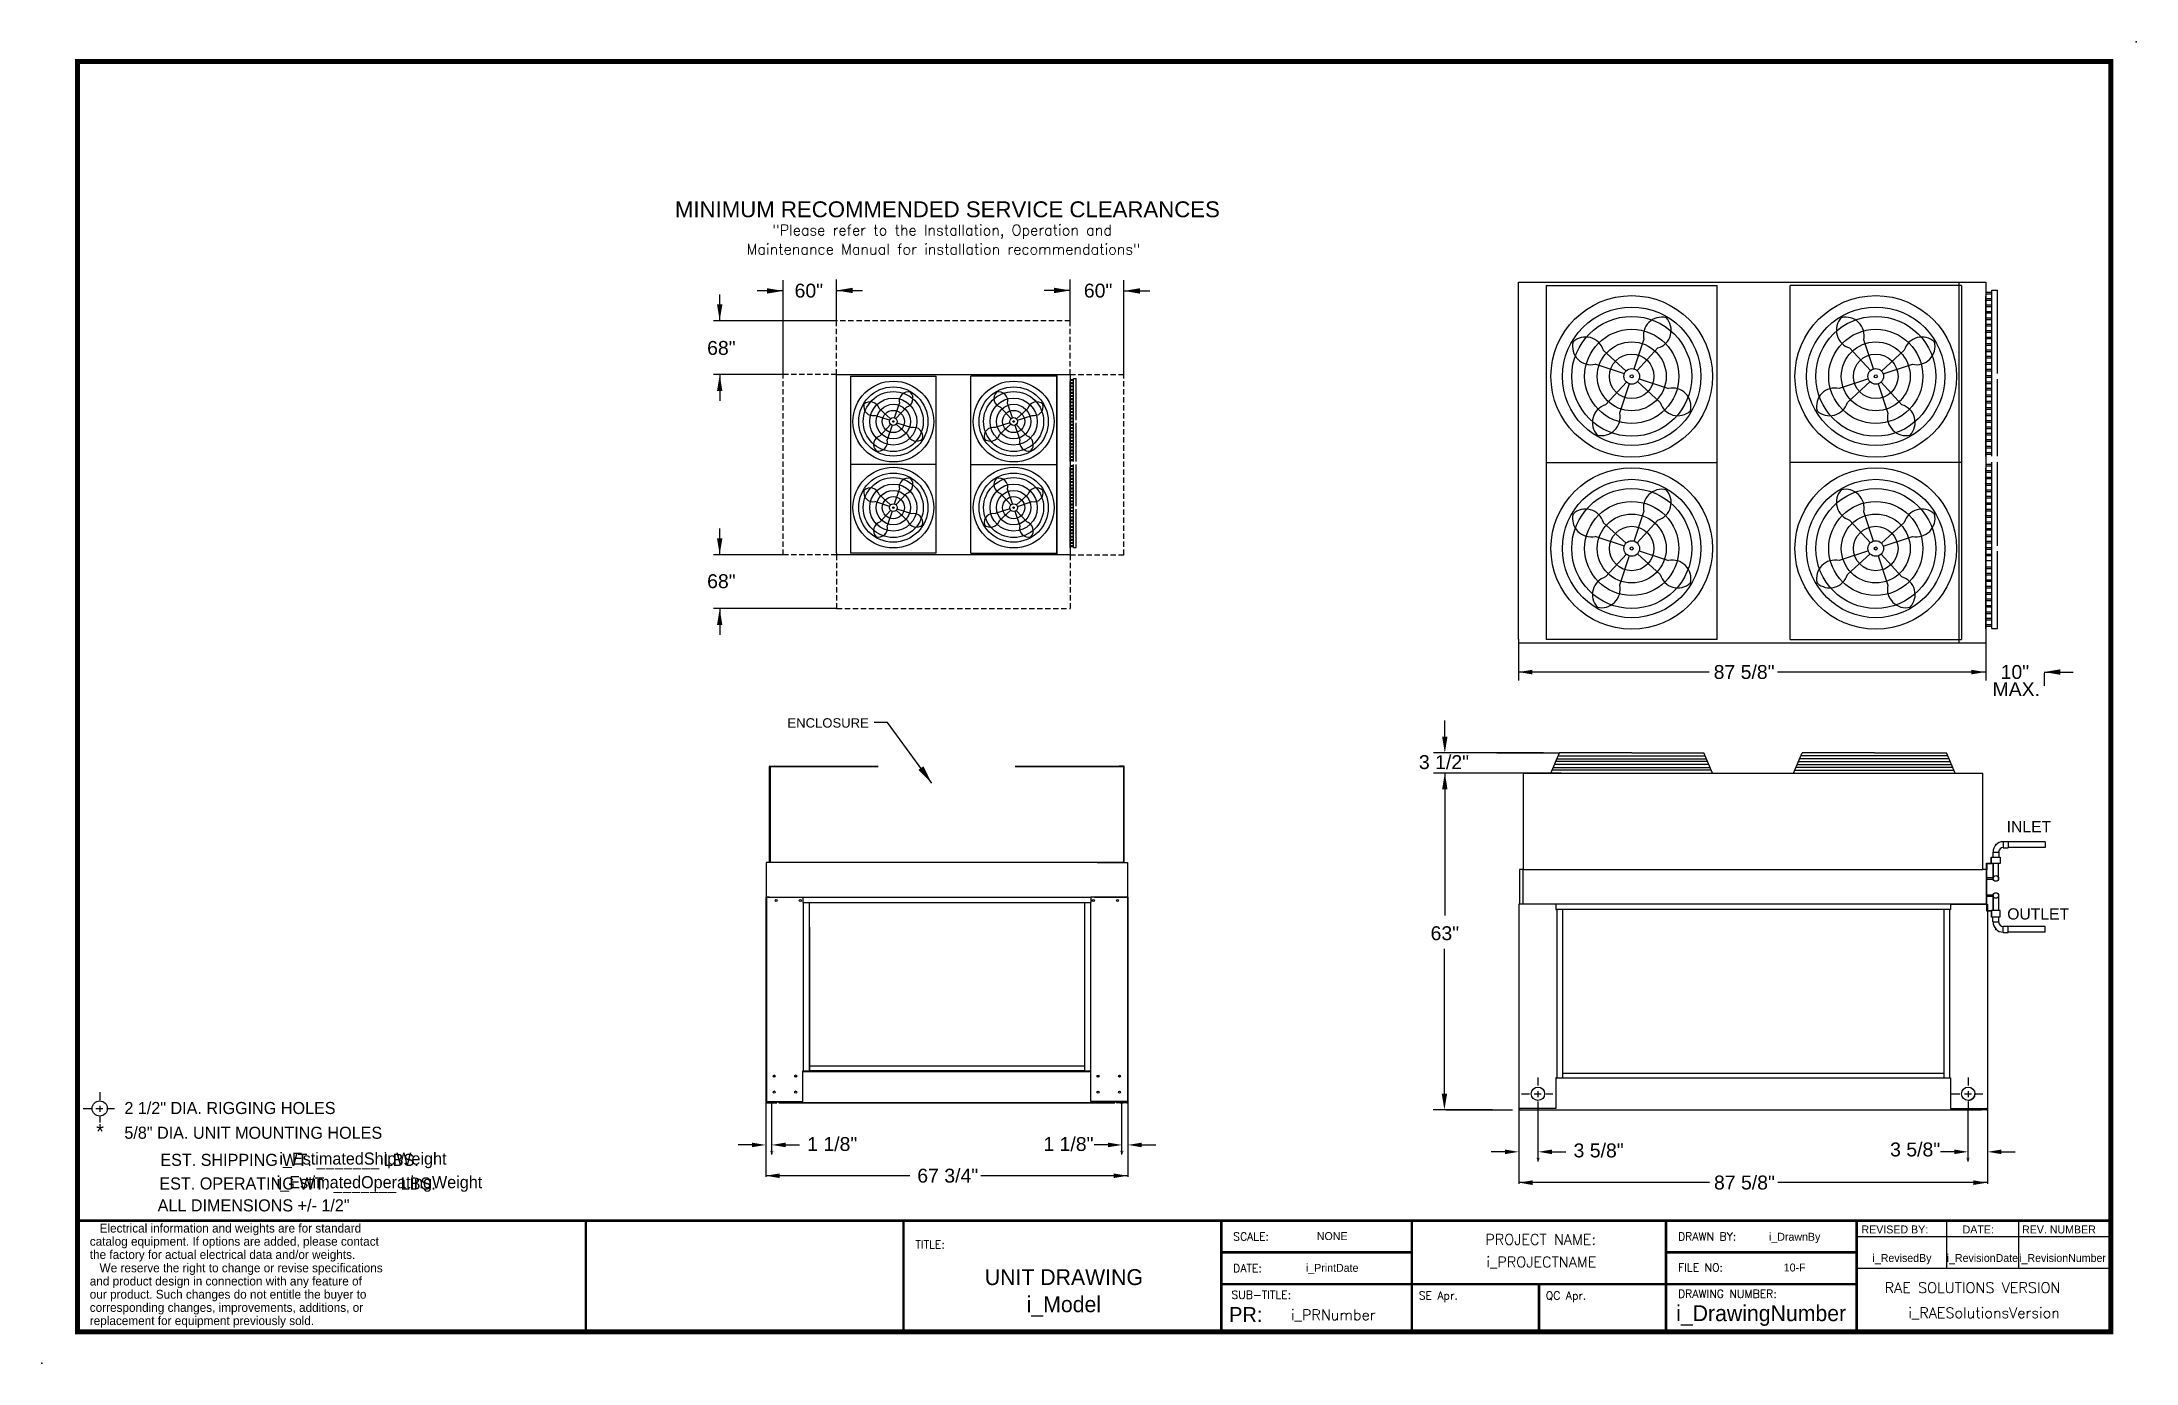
# Model space of a CAD drawing. Extents: x -125 to 267, y -24 to 223.
import ezdxf
from ezdxf.enums import TextEntityAlignment as Align

# ---------------------------------------------------------------- set-up
doc = ezdxf.new("R2010")
doc.units = 0
doc.header["$MEASUREMENT"] = 0
doc.linetypes.add('DASHED', pattern=[0.75, 0.5, -0.25])
doc.layers.get('0').update_dxf_attribs({"color": 1, "linetype": 'CONTINUOUS'})
doc.styles.add('dimentions', font='ARIAL.TTF')
doc.styles.add('SIMPLEX', font='SIMPLEX')
doc.dimstyles.get("Standard").update_dxf_attribs({"dimtxt": 0.18, "dimasz": 0.18, "dimexe": 0.18, "dimexo": 0.0625, "dimgap": 0.09, "dimtad": 0, "dimtih": 1, "dimtoh": 1, "dimdec": 4, "dimzin": 0, "dimdsep": 46, "dimtxsty": 'STANDARD', "dimcen": 0.09, "dimadec": 0, "dimazin": 0, "dimtfac": 1, "dimtdec": 4, "dimtofl": 0, "dimtmove": 0, "dimatfit": 3, "dimfxl": 1, "dimtolj": 1, "dimtzin": 0, "dimarcsym": 0})

msp = doc.modelspace()

# ---------------------------------------------------------------- texts
at = {"lineweight": 30}
for s, height, style, p in [('MINIMUM RECOMMENDED SERVICE CLEARANCES', 2.97, 'dimentions', (-6.47, 190.46)), ('SCALE:', 1.485, 'SIMPLEX', (97.9, -0.92)), ('DRAWN BY:', 1.485, 'SIMPLEX', (181.06, -0.92)), ('TITLE:', 1.485, 'SIMPLEX', (38.5, -2.41)), ('DATE:', 1.485, 'SIMPLEX', (97.9, -6.86)), ('FILE NO:', 1.485, 'SIMPLEX', (181.06, -6.72)), ('SUB-TITLE:', 1.485, 'SIMPLEX', (97.58, -11.82)), ('SE Apr.', 1.485, 'SIMPLEX', (132.58, -11.96)), ('QC Apr.', 1.485, 'SIMPLEX', (156.34, -11.96)), ('DRAWING NUMBER:', 1.485, 'SIMPLEX', (181.06, -11.64)), ('RAE SOLUTIONS VERSION', 1.9721, 'SIMPLEX', (219.68, -10.74))]:
    msp.add_text(s, height=height, dxfattribs=dict(at, style=style)).set_placement(p)
at = {"lineweight": 30, "style": 'SIMPLEX'}
for s, height, p in [('"Please refer to the Installation, Operation and', 1.9721, (43.5, 187.07)), ('Maintenance Manual for installation recommendations"', 1.9721, (43.73, 183.49)), ('PROJECT NAME:', 1.9721, (155.37, -1.71)), ('i_PROJECTNAME', 1.9721, (155.52, -5.94)), ('i_PRNumber', 1.972, (116.62, -15.81)), ('i_RAESolutionsVersion', 1.9721, (238.28, -15.43))]:
    msp.add_text(s, height=height, dxfattribs=at).set_placement(p, align=Align.CENTER)
at = {"color": 1, "style": 'dimentions'}
msp.add_text('MAX.', height=2.6, dxfattribs=at).set_placement((244.3, 100.89), align=Align.CENTER)
for s, p in [('3 1/2"', (137.31, 88.6)), ('63"', (137.47, 56.55))]:
    msp.add_text(s, height=2.6, dxfattribs=at).set_placement(p, align=Align.MIDDLE)
at = {"color": 1, "lineweight": 30, "style": 'dimentions'}
for s, p in [('INLET', (250.82, 75.42)), ('OUTLET', (254.18, 59.11))]:
    msp.add_text(s, height=2.1, dxfattribs=at).set_placement(p, align=Align.RIGHT)
at = {"lineweight": 30}
for s, height, p in [('2 1/2" DIA. RIGGING HOLES', 2.2572, (-109.39, 22.73)), ('5/8" DIA. UNIT MOUNTING HOLES', 2.2572, (-109.39, 18.1)), ('   Electrical information and weights are for standard', 1.6448, (-115.86, 0.56)), ('REVISED BY:', 1.485, (215.36, 0.4)), ('DATE:', 1.485, (234.27, 0.4)), ('REV. NUMBER', 1.485, (245.38, 0.4)), ('the factory for actual electrical data and/or weights.', 1.6448, (-115.86, -4.37)), ('catalog equipment. If options are added, please contact', 1.6448, (-115.86, -1.9)), ('and product design in connection with any feature of', 1.6448, (-115.86, -9.34)), ('   We reserve the right to change or revise specifications', 1.6448, (-115.86, -6.87)), ('our product. Such changes do not entitle the buyer to', 1.6448, (-115.86, -11.8)), ('corresponding changes, improvements, additions, or ', 1.6448, (-115.86, -14.27)), ('replacement for equipment previously sold.', 1.6448, (-115.86, -16.74))]:
    msp.add_text(s, height=height, dxfattribs=at).set_placement(p)
for s, height, p in [('*', 2.78, (-113.94, 18.06)), ('EST. SHIPPING WT. _______ LBS.', 2.2572, (-78.51, 13.03)), ('i_EstimatedShipWeight', 2.2598, (-64.79, 13.27)), ('EST. OPERATING WT. _______ LBS.', 2.2572, (-77.01, 8.61)), ('i_EstimatedOperatingWeight', 2.2572, (-61.7, 8.86)), ('ALL DIMENSIONS +/- 1/2"', 2.2572, (-85.23, 4.52)), ('NONE', 1.485, (116.41, -0.84)), ('i_DrawnBy', 1.485, (202.87, -0.97)), ('i_RevisedBy', 1.485, (222.93, -4.93)), ('i_RevisionDate', 1.485, (237.96, -4.93)), ('i_RevisionNumber', 1.485, (252.95, -4.93)), ('UNIT DRAWING', 2.97, (66.25, -9.26)), ('i_PrintDate', 1.485, (116.41, -6.78)), ('10-F', 1.485, (202.87, -6.72)), ('i_Model', 2.97, (66.25, -14.33)), ('i_DrawingNumber', 2.97, (196.6, -16.01))]:
    msp.add_text(s, height=height, dxfattribs=at).set_placement(p, align=Align.CENTER)
at = {"color": 1, "lineweight": 30}
for p in [(11.64, 14.7), (77.09, 14.7), (154.92, 13.41), (235.28, 13.41)]:
    msp.add_text('*', height=1.35, dxfattribs=at).set_placement(p, align=Align.CENTER)
at = {"color": 1, "style": 'dimentions'}
for s, p in [('1 1/8"', (18.26, 15.82)), ('1 1/8"', (62.42, 15.82)), ('3 5/8"', (161.54, 14.62)), ('3 5/8"', (220.71, 14.8))]:
    msp.add_text(s, height=2.6, dxfattribs=at).set_placement(p)
at = {"lineweight": 30}
msp.add_text('PR:', height=2.784, dxfattribs=at).set_placement((103.35, -16.16), align=Align.RIGHT)
at = {"color": 1, "char_height": 2.6, "attachment_point": 5, "style": 'dimentions'}
for s, insert in [('\\A1;60"', (18.57, 176.72)), ('\\A1;60"', (72.65, 176.72)), ('68"', (2.22, 166)), ('68"', (2.22, 122.37)), ('87 5/8"', (193.42, 105.39)), ('\\A1;10"', (244.04, 105.39)), ('87 5/8"', (193.48, 9.9))]:
    msp.add_mtext(s, dxfattribs=dict(at, insert=insert))
at = {"color": 1, "lineweight": 30, "style": 'dimentions'}
for s, insert, char_height, attachment_point in [('ENCLOSURE', (29.78, 95.87), 1.75, 6), ('67 3/4"', (44.54, 11.19), 2.6, 5)]:
    msp.add_mtext(s, dxfattribs=dict(at, insert=insert, char_height=char_height, attachment_point=attachment_point))

# ---------------------------------------------------------------- linework, layer by layer
at = {"color": 1, "lineweight": 30}
for p, q in [((13.77, 176.68), (8.9, 176.68)), ((13.77, 161.07), (13.77, 178.72)), ((23.77, 171.07), (23.77, 178.82)), ((23.77, 171.07), (23.77, 178.82)), ((23.77, 176.77), (28.63, 176.77)), ((67.45, 176.77), (62.58, 176.77)), ((67.45, 171.07), (67.45, 178.82)), ((67.45, 171.07), (67.45, 178.82)), ((77.45, 161.07), (77.45, 178.72)), ((77.45, 176.68), (82.31, 176.68)), ((1.91, 171.15), (1.91, 176.02)), ((1.91, 160.99), (1.91, 156.13)), ((1.91, 127.38), (1.91, 132.24)), ((1.91, 117.22), (1.91, 112.36)), ((151.23, 111.55), (151.23, 103.81)), ((238.59, 111.55), (238.59, 103.81)), ((172.92, 105.39), (151.23, 105.39)), ((186.86, 105.39), (151.23, 105.39)), ((238.59, 105.39), (199.68, 105.39)), ((249.49, 105.39), (254.96, 105.39)), ((137.66, 23.51), (150.1, 23.51)), ((151.29, 24.51), (151.29, 9.68)), ((154.92, 13.86), (154.92, 23.76)), ((235.29, 13.86), (235.29, 23.76)), ((238.92, 24.51), (238.92, 9.68)), ((37.42, 11.19), (10.51, 11.19)), ((78.15, 11.19), (50.74, 11.19)), ((186.92, 9.9), (151.29, 9.9)), ((238.92, 9.9), (199.74, 9.9))]:
    msp.add_line(p, q, dxfattribs=at)
at = {"color": 1, "linetype": 'Continuous'}
for p, q in [((151.23, 111.54), (151.23, 178.34)), ((151.23, 178.34), (238.59, 178.34)), ((238.59, 178.34), (238.59, 110.8)), ((23.77, 127.67), (23.77, 161.07)), ((23.77, 161.07), (67.45, 161.07)), ((67.45, 161.07), (67.45, 127.3)), ((238.53, 145.48), (238.52, 145.48)), ((238.53, 145.48), (238.53, 145.48)), ((238.59, 145.48), (238.59, 145.47)), ((67.42, 144.64), (67.41, 144.64)), ((67.42, 144.64), (67.42, 144.64)), ((67.45, 144.64), (67.45, 144.64)), ((67.41, 127.3), (24.11, 127.3)), ((238.52, 110.8), (151.92, 110.8)), ((11.22, 69.79), (11.22, 87.74)), ((11.27, 87.74), (11.22, 87.74)), ((11.23, 69.79), (11.23, 87.74)), ((11.27, 87.74), (11.23, 87.74)), ((11.27, 87.79), (12.11, 87.79)), ((11.27, 87.79), (11.27, 87.74)), ((11.27, 87.79), (12.11, 87.79)), ((11.27, 87.79), (11.27, 87.74)), ((11.27, 69.79), (11.27, 87.74)), ((11.27, 87.74), (11.32, 87.74)), ((11.27, 87.74), (12.11, 87.74)), ((11.27, 69.79), (11.27, 87.74)), ((11.27, 87.74), (11.32, 87.74)), ((11.27, 87.74), (12.11, 87.74)), ((11.27, 87.69), (11.32, 87.69)), ((11.27, 87.69), (11.32, 87.69)), ((11.32, 87.69), (11.32, 87.74)), ((11.32, 87.69), (11.32, 87.74)), ((11.32, 87.69), (11.32, 69.79)), ((11.32, 87.69), (11.32, 87.69)), ((11.32, 87.69), (11.32, 69.79)), ((11.32, 87.69), (11.32, 87.69)), ((31.54, 87.69), (11.32, 87.69)), ((31.54, 87.69), (11.32, 87.69)), ((12.11, 87.74), (12.11, 87.79)), ((12.11, 87.74), (12.11, 87.79)), ((12.11, 87.74), (12.11, 87.74)), ((12.16, 87.74), (12.11, 87.74)), ((12.12, 87.74), (12.12, 87.74)), ((12.16, 87.74), (12.12, 87.74)), ((12.16, 87.74), (12.16, 87.74)), ((12.16, 87.74), (12.16, 87.74)), ((31.54, 87.74), (12.16, 87.74)), ((31.54, 87.74), (12.16, 87.74)), ((76.61, 87.74), (57.16, 87.74)), ((76.6, 87.74), (57.16, 87.74)), ((77.45, 87.69), (57.16, 87.69)), ((77.44, 87.69), (57.16, 87.69)), ((76.6, 87.74), (76.6, 87.74)), ((76.6, 87.74), (76.65, 87.74)), ((76.61, 87.74), (76.61, 87.74)), ((76.61, 87.74), (76.66, 87.74)), ((77.49, 87.79), (76.65, 87.79)), ((76.65, 87.79), (76.65, 87.74)), ((77.49, 87.74), (76.65, 87.74)), ((76.65, 87.74), (76.65, 87.74)), ((77.5, 87.79), (76.66, 87.79)), ((76.66, 87.79), (76.66, 87.74)), ((77.5, 87.74), (76.66, 87.74)), ((76.66, 87.74), (76.66, 87.74)), ((77.49, 87.74), (77.44, 87.74)), ((77.44, 87.69), (77.44, 87.74)), ((77.45, 87.69), (77.44, 87.69)), ((77.5, 87.74), (77.45, 87.74)), ((77.45, 87.69), (77.45, 87.74)), ((77.45, 69.79), (77.45, 87.69)), ((77.45, 87.69), (77.5, 87.69)), ((77.45, 87.69), (77.45, 87.69)), ((77.45, 69.79), (77.45, 87.69)), ((77.45, 87.69), (77.49, 87.69)), ((77.49, 87.74), (77.49, 87.79)), ((77.49, 69.79), (77.49, 87.74)), ((77.54, 87.74), (77.49, 87.74)), ((77.5, 87.74), (77.5, 87.79)), ((77.5, 69.79), (77.5, 87.74)), ((77.55, 87.74), (77.5, 87.74)), ((77.54, 69.79), (77.54, 87.74)), ((77.55, 69.79), (77.55, 87.74)), ((152.1, 86.49), (152.1, 68.49)), ((152.13, 86.49), (238.05, 86.49)), ((238.05, 86.44), (238.05, 86.49)), ((238.05, 68.49), (238.05, 86.44)), ((10.62, 69.79), (10.61, 63.3)), ((11.32, 69.79), (10.62, 69.79)), ((77.45, 69.79), (11.32, 69.79)), ((77.45, 69.79), (72.47, 69.79)), ((72.47, 69.79), (77.45, 69.79)), ((72.47, 69.79), (77.45, 69.79)), ((77.45, 69.79), (77.44, 69.79)), ((77.45, 69.79), (77.44, 69.79)), ((77.45, 69.79), (77.44, 69.79)), ((77.44, 69.79), (77.44, 69.79)), ((77.45, 69.79), (77.45, 69.79)), ((77.45, 69.79), (77.45, 69.79)), ((77.45, 69.79), (77.45, 69.79)), ((77.5, 69.79), (77.45, 69.79)), ((77.45, 69.79), (77.45, 69.79)), ((77.45, 69.79), (77.45, 69.79)), ((77.45, 69.79), (77.45, 69.79)), ((77.45, 69.79), (77.45, 69.79)), ((77.5, 69.79), (77.45, 69.79)), ((77.45, 69.79), (77.45, 69.79)), ((77.45, 69.79), (77.45, 69.79)), ((77.45, 69.79), (77.45, 69.79)), ((77.45, 69.79), (77.45, 69.79)), ((77.49, 69.79), (77.45, 69.79)), ((77.54, 69.79), (77.49, 69.79)), ((77.55, 69.79), (77.5, 69.79)), ((77.55, 69.79), (77.5, 69.79)), ((77.54, 69.79), (78.12, 69.79)), ((77.55, 69.79), (78.12, 69.79)), ((77.55, 69.79), (78.12, 69.79)), ((78.12, 69.79), (78.12, 63.3)), ((152.1, 68.49), (151.4, 68.49)), ((151.4, 68.44), (151.4, 68.49)), ((151.4, 68.38), (151.4, 62.01)), ((152.08, 68.49), (152.08, 62.01)), ((152.1, 68.49), (152.13, 68.49)), ((152.13, 68.49), (238.05, 68.49)), ((238.05, 68.49), (238.05, 68.44)), ((238.75, 68.49), (238.05, 68.49)), ((238.05, 68.44), (238.05, 68.49)), ((238.05, 68.49), (238.05, 68.49)), ((238.75, 68.44), (238.75, 68.49)), ((238.75, 68.44), (238.75, 68.38)), ((238.75, 62.01), (238.75, 68.38)), ((10.51, 63.3), (10.5, 62.3)), ((10.52, 63.3), (10.51, 62.3)), ((10.52, 63.3), (10.51, 62.3)), ((10.51, 63.3), (10.51, 25.05)), ((10.51, 63.3), (10.62, 63.3)), ((10.51, 63.3), (10.51, 63.3)), ((10.52, 63.3), (10.52, 25.05)), ((10.52, 63.3), (10.63, 63.3)), ((10.52, 63.3), (10.52, 63.3)), ((10.52, 63.3), (10.52, 63.3)), ((10.52, 63.3), (10.63, 63.3)), ((10.62, 63.3), (10.62, 25.05)), ((10.62, 63.3), (17.45, 63.3)), ((11.18, 63.3), (10.62, 63.3)), ((11.18, 63.3), (10.62, 63.3)), ((10.62, 63.3), (10.62, 63.3)), ((10.63, 63.3), (10.63, 25.05)), ((11.19, 63.3), (10.63, 63.3)), ((11.19, 63.3), (10.63, 63.3)), ((10.63, 63.3), (10.63, 63.3)), ((10.63, 63.3), (10.63, 63.3)), ((11.19, 63.3), (10.63, 63.3)), ((11.19, 63.3), (10.63, 63.3)), ((10.68, 63.3), (10.68, 63.3)), ((10.68, 63.3), (10.68, 63.3)), ((10.68, 63.3), (10.68, 63.3)), ((10.68, 63.3), (10.68, 63.3)), ((10.68, 63.3), (10.68, 63.3)), ((10.68, 63.3), (10.68, 63.3)), ((17.45, 63.3), (17.45, 62.3)), ((17.45, 63.3), (71.29, 63.3)), ((78.12, 63.3), (71.29, 63.3)), ((71.29, 63.3), (71.29, 62.3)), ((71.99, 63.3), (77.44, 63.3)), ((78.12, 63.3), (71.99, 63.3)), ((78.12, 63.3), (71.99, 63.3)), ((71.99, 63.3), (77.44, 63.3)), ((77.43, 63.3), (77.43, 63.3)), ((77.43, 63.3), (77.43, 63.3)), ((77.43, 63.3), (77.43, 63.3)), ((77.43, 63.3), (77.43, 63.3)), ((77.49, 63.3), (77.43, 63.3)), ((77.44, 63.3), (77.44, 63.3)), ((77.44, 63.3), (77.44, 63.3)), ((77.44, 63.3), (77.44, 63.3)), ((77.44, 63.3), (77.44, 63.3)), ((77.5, 63.3), (77.44, 63.3)), ((77.5, 63.3), (77.44, 63.3)), ((77.44, 63.3), (77.44, 63.3)), ((77.44, 63.3), (77.44, 63.3)), ((77.44, 63.3), (77.44, 63.3)), ((77.44, 63.3), (77.44, 63.3)), ((77.49, 63.3), (77.56, 63.3)), ((77.5, 63.3), (77.56, 63.3)), ((77.5, 63.3), (77.56, 63.3)), ((77.56, 63.3), (78.12, 63.3)), ((77.56, 63.3), (78.12, 63.3)), ((77.56, 63.3), (77.56, 63.3)), ((77.56, 63.3), (77.56, 63.3)), ((77.56, 63.3), (78.12, 63.3)), ((77.56, 63.3), (78.12, 63.3)), ((77.56, 63.3), (78.12, 63.3)), ((77.56, 63.3), (78.12, 63.3)), ((77.56, 63.3), (77.56, 63.3)), ((78.06, 63.3), (78.06, 63.3)), ((78.06, 63.3), (78.06, 63.3)), ((78.06, 63.3), (78.06, 63.3)), ((78.06, 63.3), (78.06, 63.3)), ((78.06, 63.3), (78.06, 63.3)), ((78.06, 63.3), (78.06, 63.3)), ((78.12, 63.3), (78.12, 25.05)), ((78.23, 63.3), (78.12, 63.3)), ((78.12, 63.3), (78.12, 63.3)), ((78.12, 63.3), (78.12, 63.3)), ((78.12, 63.3), (78.12, 63.3)), ((78.12, 63.3), (78.12, 63.3)), ((78.23, 63.3), (78.12, 63.3)), ((78.12, 63.3), (78.12, 25.05)), ((78.22, 63.3), (78.12, 63.3)), ((78.12, 63.3), (78.12, 63.3)), ((78.12, 63.3), (78.12, 63.3)), ((78.22, 63.3), (78.22, 25.05)), ((78.23, 63.3), (78.23, 25.05)), ((10.5, 62.3), (10.5, 30.8)), ((10.51, 62.3), (10.5, 62.3)), ((10.51, 62.3), (10.51, 30.8)), ((10.52, 62.3), (10.51, 62.3)), ((10.52, 62.3), (10.51, 62.3)), ((17.45, 62.3), (17.53, 62.3)), ((17.53, 62.3), (17.53, 30.8)), ((17.53, 62.3), (71.2, 62.3)), ((18.66, 62.3), (18.66, 30.8)), ((70.08, 62.3), (70.08, 30.8)), ((71.2, 62.3), (71.2, 30.8)), ((71.29, 62.3), (71.2, 62.3)), ((151.4, 62.01), (151.29, 62.01)), ((151.29, 62.01), (151.29, 23.76)), ((158.23, 62.01), (151.4, 62.01)), ((152.02, 62.01), (152.02, 62.01)), ((152.02, 62.01), (152.08, 62.01)), ((238.69, 62.01), (152.08, 62.01)), ((152.08, 62.01), (152.08, 62.01)), ((152.08, 62.01), (152.08, 62.01)), ((152.08, 62.01), (152.08, 62.01)), ((158.23, 62.01), (158.23, 61.01)), ((231.98, 62.01), (158.23, 62.01)), ((158.23, 61.01), (158.31, 61.01)), ((158.42, 61.01), (158.31, 61.01)), ((158.42, 61.01), (158.42, 29.51)), ((158.42, 61.01), (158.42, 29.51)), ((231.79, 61.01), (158.42, 61.01)), ((159.44, 61.01), (159.44, 29.51)), ((230.77, 61.01), (230.77, 29.51)), ((231.79, 61.01), (231.79, 29.51)), ((231.79, 61.01), (231.9, 61.01)), ((231.79, 61.01), (231.79, 29.51)), ((231.98, 61.01), (231.9, 61.01)), ((231.98, 62.01), (238.81, 62.01)), ((231.98, 62.01), (231.98, 61.01)), ((238.92, 62.01), (238.92, 23.76)), ((17.54, 57.48), (17.54, 30.8)), ((18.67, 57.69), (18.67, 30.8)), ((70.08, 58.08), (70.08, 30.8)), ((70.08, 31.7), (18.66, 31.7)), ((70.08, 31.7), (18.67, 31.7)), ((10.5, 30.8), (10.51, 25.05)), ((10.51, 30.8), (10.5, 30.8)), ((10.5, 30.8), (10.5, 30.8)), ((10.5, 30.8), (10.51, 30.8)), ((10.51, 30.8), (10.52, 25.05)), ((10.52, 30.8), (10.51, 30.8)), ((10.51, 30.8), (10.51, 30.8)), ((10.51, 30.8), (10.52, 30.8)), ((10.51, 30.8), (10.51, 30.8)), ((10.52, 30.8), (10.52, 30.8)), ((12.24, 29.67), (11.98, 29.67)), ((12.24, 29.67), (11.98, 29.67)), ((12.24, 29.67), (11.98, 29.67)), ((12.24, 29.67), (11.98, 29.67)), ((12.11, 29.99), (12.1, 29.99)), ((12.11, 29.99), (12.1, 29.99)), ((12.12, 29.99), (12.11, 29.99)), ((12.12, 29.99), (12.11, 29.99)), ((16.24, 29.67), (15.98, 29.67)), ((16.24, 29.67), (15.98, 29.67)), ((16.24, 29.67), (15.98, 29.67)), ((16.24, 29.67), (15.98, 29.67)), ((16.11, 29.99), (16.1, 29.99)), ((16.11, 29.99), (16.1, 29.99)), ((16.12, 29.99), (16.11, 29.99)), ((16.12, 29.99), (16.11, 29.99)), ((17.45, 25.05), (17.45, 30.8)), ((17.45, 30.8), (17.53, 30.8)), ((17.45, 30.8), (17.53, 30.8)), ((17.45, 30.7), (71.29, 30.7)), ((17.46, 25.05), (17.46, 30.8)), ((17.46, 30.8), (17.54, 30.8)), ((17.46, 30.8), (17.54, 30.8)), ((17.46, 30.7), (71.29, 30.7)), ((17.64, 30.8), (17.53, 30.8)), ((17.53, 30.8), (17.53, 30.8)), ((17.54, 30.8), (17.53, 30.8)), ((17.65, 30.8), (17.54, 30.8)), ((17.54, 30.8), (17.54, 30.8)), ((17.54, 30.8), (17.54, 30.8)), ((17.54, 30.8), (17.65, 30.8)), ((17.54, 30.8), (17.64, 30.8)), ((17.64, 30.8), (71.1, 30.8)), ((17.64, 30.8), (17.64, 30.8)), ((17.64, 30.8), (17.64, 30.8)), ((17.65, 30.8), (71.1, 30.8)), ((17.65, 30.8), (17.65, 30.8)), ((17.65, 30.8), (17.65, 30.8)), ((70.08, 30.8), (18.66, 30.8)), ((18.66, 30.8), (70.08, 30.8)), ((18.66, 30.8), (18.66, 30.8)), ((70.08, 30.8), (18.67, 30.8)), ((18.67, 30.8), (70.08, 30.8)), ((18.67, 30.8), (18.67, 30.8)), ((70.08, 30.8), (70.08, 30.8)), ((70.08, 30.8), (70.08, 30.8)), ((71.1, 30.8), (71.1, 30.8)), ((71.1, 30.8), (71.1, 30.8)), ((71.1, 30.8), (71.21, 30.8)), ((71.21, 30.8), (71.1, 30.8)), ((71.1, 30.8), (71.1, 30.8)), ((71.1, 30.8), (71.1, 30.8)), ((71.1, 30.8), (71.2, 30.8)), ((71.2, 30.8), (71.1, 30.8)), ((71.29, 30.8), (71.2, 30.8)), ((71.2, 30.8), (71.2, 30.8)), ((71.2, 30.8), (71.2, 30.8)), ((71.29, 30.8), (71.2, 30.8)), ((71.29, 30.8), (71.21, 30.8)), ((71.21, 30.8), (71.21, 30.8)), ((71.21, 30.8), (71.21, 30.8)), ((71.29, 30.8), (71.21, 30.8)), ((71.29, 25.05), (71.29, 30.8)), ((71.29, 25.05), (71.29, 30.8)), ((72.76, 29.67), (72.5, 29.67)), ((72.76, 29.67), (72.5, 29.67)), ((72.77, 29.67), (72.51, 29.67)), ((72.77, 29.67), (72.51, 29.67)), ((72.64, 29.99), (72.63, 29.99)), ((72.64, 29.99), (72.63, 29.99)), ((72.64, 29.99), (72.63, 29.99)), ((72.64, 29.99), (72.63, 29.99)), ((76.76, 29.67), (76.5, 29.67)), ((76.76, 29.67), (76.5, 29.67)), ((76.77, 29.67), (76.51, 29.67)), ((76.77, 29.67), (76.51, 29.67)), ((76.64, 29.99), (76.63, 29.99)), ((76.64, 29.99), (76.63, 29.99)), ((76.64, 29.99), (76.63, 29.99)), ((76.64, 29.99), (76.63, 29.99)), ((78.22, 30.8), (78.22, 30.8)), ((78.22, 30.8), (78.22, 30.8)), ((78.23, 30.8), (78.23, 30.8)), ((78.23, 30.8), (78.23, 30.8)), ((158.31, 29.51), (158.23, 29.51)), ((158.23, 29.51), (158.23, 23.76)), ((158.31, 29.51), (158.42, 29.51)), ((158.42, 29.51), (231.79, 29.51)), ((159.44, 30.4), (230.77, 30.4)), ((159.44, 29.51), (230.77, 29.51)), ((231.9, 29.51), (231.79, 29.51)), ((231.9, 29.51), (231.98, 29.51)), ((231.98, 29.51), (231.98, 23.76)), ((10.51, 25.8), (10.51, 10.97)), ((10.51, 25.05), (10.51, 25.05)), ((10.62, 25.05), (10.51, 25.05)), ((10.62, 25.05), (10.51, 25.05)), ((10.51, 25.05), (10.51, 25.05)), ((10.51, 24.45), (10.51, 15.15)), ((10.52, 25.05), (10.52, 25.05)), ((10.62, 25.05), (10.52, 25.05)), ((10.63, 25.05), (10.52, 25.05)), ((10.52, 25.05), (10.52, 25.05)), ((10.62, 25.05), (10.61, 24.91)), ((10.62, 25.05), (10.61, 24.91)), ((10.72, 24.91), (10.61, 24.91)), ((10.71, 24.91), (10.61, 24.91)), ((10.63, 25.05), (10.62, 25.05)), ((10.62, 25.05), (17.45, 25.05)), ((10.62, 25.05), (17.45, 25.05)), ((10.62, 25.05), (10.62, 25.05)), ((10.62, 25.05), (10.62, 25.05)), ((10.63, 25.05), (17.46, 25.05)), ((10.63, 25.05), (17.46, 25.05)), ((10.63, 25.05), (10.63, 25.05)), ((10.71, 25.05), (10.71, 24.99)), ((10.71, 24.99), (10.71, 24.91)), ((10.71, 24.99), (10.71, 24.99)), ((10.82, 24.99), (10.71, 24.99)), ((10.71, 24.99), (10.82, 24.99)), ((10.71, 24.91), (12.5, 24.91)), ((10.71, 24.8), (10.71, 24.91)), ((10.71, 24.8), (12.5, 24.8)), ((10.71, 24.8), (12.5, 24.8)), ((10.72, 25.05), (10.72, 24.99)), ((10.72, 24.99), (10.72, 24.91)), ((10.72, 24.99), (10.72, 24.99)), ((10.82, 24.99), (10.72, 24.99)), ((10.72, 24.99), (10.82, 24.99)), ((10.72, 24.91), (12.51, 24.91)), ((10.72, 24.8), (10.72, 24.91)), ((10.72, 24.8), (12.51, 24.8)), ((10.72, 24.8), (12.51, 24.8)), ((10.82, 25.05), (10.82, 24.99)), ((10.82, 25.05), (10.82, 24.99)), ((10.82, 24.99), (12.97, 24.99)), ((10.82, 24.99), (12.97, 24.99)), ((10.82, 24.99), (10.82, 24.99)), ((10.82, 24.99), (10.82, 24.99)), ((10.82, 24.99), (12.96, 24.99)), ((10.82, 24.99), (12.96, 24.99)), ((10.82, 24.99), (10.82, 24.99)), ((10.82, 24.99), (10.82, 24.99)), ((12.05, 24.8), (11.42, 24.8)), ((12.05, 24.8), (11.42, 24.8)), ((12.05, 24.8), (11.43, 24.8)), ((12.05, 24.8), (11.43, 24.8)), ((11.64, 15.15), (11.64, 25.05)), ((12.11, 26.99), (12.1, 26.99)), ((12.11, 26.99), (12.1, 26.99)), ((12.12, 26.99), (12.11, 26.99)), ((12.12, 26.99), (12.11, 26.99)), ((12.5, 24.91), (12.5, 24.99)), ((12.5, 24.91), (12.5, 24.8)), ((12.61, 24.91), (12.5, 24.91)), ((12.51, 24.91), (12.51, 24.99)), ((12.51, 24.91), (12.51, 24.8)), ((12.61, 24.91), (12.51, 24.91)), ((12.61, 24.91), (12.61, 24.99)), ((12.61, 24.91), (12.61, 24.99)), ((12.95, 24.91), (12.95, 24.99)), ((12.95, 24.91), (12.95, 24.8)), ((12.96, 24.91), (12.95, 24.91)), ((75.78, 24.8), (12.95, 24.8)), ((75.78, 24.8), (12.95, 24.8)), ((12.96, 24.91), (12.96, 24.99)), ((12.96, 24.99), (12.96, 24.91)), ((12.96, 24.91), (12.96, 24.8)), ((12.97, 24.91), (12.96, 24.91)), ((12.96, 24.91), (75.78, 24.91)), ((12.96, 24.91), (12.96, 24.8)), ((75.78, 24.8), (12.96, 24.8)), ((75.78, 24.8), (12.96, 24.8)), ((12.96, 24.8), (75.78, 24.8)), ((12.96, 24.8), (75.78, 24.8)), ((12.97, 24.99), (12.97, 24.91)), ((12.97, 24.91), (75.78, 24.91)), ((12.97, 24.91), (12.97, 24.8)), ((12.97, 24.8), (75.78, 24.8)), ((12.97, 24.8), (75.78, 24.8)), ((16.11, 26.99), (16.1, 26.99)), ((16.11, 26.99), (16.1, 26.99)), ((16.12, 26.99), (16.11, 26.99)), ((16.12, 26.99), (16.11, 26.99)), ((17.45, 25.05), (17.45, 25.05)), ((17.46, 25.05), (17.46, 25.05)), ((78.12, 25.05), (71.29, 25.05)), ((78.12, 25.05), (71.29, 25.05)), ((71.29, 25.05), (71.29, 25.05)), ((78.12, 25.05), (71.29, 25.05)), ((78.12, 25.05), (71.29, 25.05)), ((71.29, 25.05), (71.29, 25.05)), ((72.64, 26.99), (72.63, 26.99)), ((72.64, 26.99), (72.63, 26.99)), ((72.64, 26.99), (72.63, 26.99)), ((72.64, 26.99), (72.63, 26.99)), ((77.93, 24.99), (75.78, 24.99)), ((75.78, 24.99), (75.78, 24.91)), ((77.93, 24.99), (75.78, 24.99)), ((77.92, 24.99), (75.78, 24.99)), ((75.78, 24.99), (75.78, 24.91)), ((77.92, 24.99), (75.78, 24.99)), ((75.78, 24.8), (75.78, 24.91)), ((75.78, 24.8), (75.78, 24.91)), ((76.12, 24.91), (76.12, 24.99)), ((76.12, 24.91), (76.12, 24.99)), ((76.12, 24.91), (76.23, 24.91)), ((76.12, 24.91), (76.22, 24.91)), ((76.22, 24.91), (76.22, 24.99)), ((76.22, 24.91), (76.22, 24.8)), ((78.01, 24.91), (76.22, 24.91)), ((78.01, 24.8), (76.22, 24.8)), ((78.01, 24.8), (76.22, 24.8)), ((76.23, 24.91), (76.23, 24.99)), ((76.23, 24.91), (76.23, 24.8)), ((78.02, 24.91), (76.23, 24.91)), ((78.02, 24.8), (76.23, 24.8)), ((78.02, 24.8), (76.23, 24.8)), ((76.64, 26.99), (76.63, 26.99)), ((76.64, 26.99), (76.63, 26.99)), ((76.64, 26.99), (76.63, 26.99)), ((76.64, 26.99), (76.63, 26.99)), ((76.68, 24.8), (77.31, 24.8)), ((76.68, 24.8), (77.31, 24.8)), ((76.69, 24.8), (77.31, 24.8)), ((76.69, 24.8), (77.31, 24.8)), ((77.1, 15.15), (77.1, 25.05)), ((77.92, 24.99), (77.92, 25.05)), ((77.92, 24.99), (77.92, 24.99)), ((77.92, 24.99), (78.03, 24.99)), ((77.92, 24.99), (77.92, 24.99)), ((77.92, 24.99), (78.03, 24.99)), ((77.93, 24.99), (77.93, 25.05)), ((77.93, 24.99), (77.93, 24.99)), ((77.93, 24.99), (78.03, 24.99)), ((77.93, 24.99), (77.93, 24.99)), ((77.93, 24.99), (78.03, 24.99)), ((78.03, 24.99), (78.01, 24.91)), ((78.01, 24.8), (78.01, 24.91)), ((78.01, 24.91), (78.12, 24.91)), ((78.03, 24.99), (78.02, 24.91)), ((78.02, 24.8), (78.02, 24.91)), ((78.02, 24.91), (78.12, 24.91)), ((78.03, 25.05), (78.03, 24.99)), ((78.03, 25.05), (78.03, 24.99)), ((78.03, 24.99), (78.03, 24.99)), ((78.03, 24.99), (78.03, 24.99)), ((78.12, 25.05), (78.12, 25.05)), ((78.12, 25.05), (78.23, 25.05)), ((78.12, 25.05), (78.23, 25.05)), ((78.12, 25.05), (78.12, 25.05)), ((78.12, 25.05), (78.12, 24.91)), ((78.12, 25.05), (78.12, 25.05)), ((78.12, 25.05), (78.22, 25.05)), ((78.12, 25.05), (78.22, 25.05)), ((78.12, 25.05), (78.12, 25.05)), ((78.12, 25.05), (78.12, 24.91)), ((78.22, 25.05), (78.22, 25.05)), ((78.22, 25.05), (78.22, 25.05)), ((78.23, 25.8), (78.23, 10.97)), ((78.23, 25.05), (78.23, 25.05)), ((78.23, 25.05), (78.23, 25.05)), ((78.23, 24.45), (78.23, 15.15)), ((151.29, 23.76), (151.4, 23.76)), ((151.4, 23.76), (151.4, 23.69)), ((158.23, 23.76), (151.4, 23.76)), ((151.4, 23.69), (151.4, 23.61)), ((151.5, 23.51), (152.4, 23.51)), ((152.4, 23.51), (237.81, 23.51)), ((231.98, 23.76), (238.81, 23.76)), ((238.71, 23.51), (237.81, 23.51)), ((238.81, 23.69), (238.81, 23.76)), ((238.92, 23.76), (238.81, 23.76)), ((238.81, 23.69), (238.81, 23.61))]:
    msp.add_line(p, q, dxfattribs=at)
at = {"color": 1}
for p, q in [((156.41, 177.7), (188.41, 177.7)), ((156.41, 177.7), (156.41, 111.5)), ((188.41, 143.7), (188.41, 177.7)), ((202.03, 143.7), (202.03, 177.7)), ((234.03, 177.7), (202.03, 177.7)), ((233.63, 110.8), (233.63, 178.34)), ((234.03, 177.7), (234.03, 111.5)), ((238.59, 145.7), (238.59, 175.7)), ((171.34, 161.69), (167.1, 165.59)), ((172.87, 162.09), (174.68, 167.56)), ((173.4, 161.78), (177.3, 166.02)), ((217.05, 161.78), (213.15, 166.02)), ((217.58, 162.09), (215.77, 167.56)), ((219.11, 161.69), (223.35, 165.59)), ((26.36, 160.75), (42.36, 160.75)), ((26.36, 160.75), (26.36, 127.65)), ((42.36, 143.75), (42.36, 160.75)), ((48.86, 143.75), (48.86, 160.75)), ((64.86, 160.75), (48.86, 160.75)), ((64.86, 160.75), (64.86, 127.65)), ((64.97, 127.3), (64.97, 161.07)), ((171.03, 161.16), (165.56, 162.96)), ((219.42, 161.16), (224.89, 162.96)), ((238.59, 164.34), (238.59, 157.06)), ((67.45, 144.75), (67.45, 159.75)), ((171.42, 159.62), (167.53, 155.38)), ((171.95, 159.31), (170.15, 153.84)), ((173.49, 159.71), (177.73, 155.81)), ((173.8, 160.24), (179.27, 158.44)), ((216.65, 160.24), (211.18, 158.44)), ((216.96, 159.71), (212.72, 155.81)), ((218.49, 159.31), (220.3, 153.84)), ((219.02, 159.62), (222.92, 155.38)), ((33.66, 152.48), (30.93, 153.38)), ((33.82, 152.75), (31.7, 154.7)), ((34.59, 152.95), (35.49, 155.68)), ((34.85, 152.79), (36.8, 154.91)), ((56.36, 152.79), (54.41, 154.91)), ((56.63, 152.95), (55.73, 155.68)), ((57.39, 152.75), (59.52, 154.7)), ((57.55, 152.48), (60.29, 153.38)), ((67.45, 154.07), (67.45, 150.43)), ((151.23, 128.87), (151.23, 154.65)), ((23.77, 136.34), (23.77, 149.23)), ((33.86, 151.71), (31.92, 149.59)), ((34.13, 151.56), (33.23, 148.82)), ((34.9, 151.76), (37.02, 149.81)), ((35.05, 152.02), (37.79, 151.12)), ((56.16, 152.02), (53.43, 151.12)), ((56.32, 151.76), (54.2, 149.81)), ((57.09, 151.56), (57.99, 148.82)), ((57.35, 151.71), (59.3, 149.59)), ((188.41, 111.5), (188.41, 145.5)), ((202.03, 111.5), (202.03, 145.5)), ((42.36, 144.2), (26.36, 144.2)), ((42.36, 127.65), (42.36, 144.65)), ((48.86, 127.65), (48.86, 144.65)), ((48.86, 144.2), (64.86, 144.2)), ((67.45, 128.65), (67.45, 143.65)), ((156.41, 144.6), (188.41, 144.6)), ((234.03, 144.6), (202.03, 144.6)), ((238.59, 113.5), (238.59, 143.5)), ((33.66, 136.38), (30.93, 137.29)), ((33.82, 136.65), (31.7, 138.6)), ((34.59, 136.85), (35.49, 139.58)), ((34.85, 136.69), (36.8, 138.81)), ((56.36, 136.69), (54.41, 138.81)), ((56.63, 136.85), (55.73, 139.58)), ((57.39, 136.65), (59.52, 138.6)), ((57.55, 136.38), (60.29, 137.29)), ((67.45, 137.97), (67.45, 134.33)), ((33.86, 135.62), (31.92, 133.5)), ((34.13, 135.46), (33.23, 132.73)), ((34.9, 135.66), (37.02, 133.71)), ((35.05, 135.92), (37.79, 135.02)), ((56.16, 135.92), (53.43, 135.02)), ((56.32, 135.66), (54.2, 133.71)), ((57.09, 135.46), (57.99, 132.73)), ((57.35, 135.62), (59.3, 133.5)), ((171.34, 129.49), (167.1, 133.39)), ((172.87, 129.89), (174.68, 135.36)), ((173.4, 129.58), (177.3, 133.82)), ((217.05, 129.58), (213.15, 133.82)), ((217.58, 129.89), (215.77, 135.36)), ((219.11, 129.49), (223.35, 133.39)), ((171.03, 128.96), (165.56, 130.77)), ((219.42, 128.96), (224.89, 130.77)), ((238.59, 132.14), (238.59, 124.86)), ((23.77, 127.67), (23.77, 127.3)), ((24.11, 127.3), (23.77, 127.3)), ((42.36, 127.65), (26.36, 127.65)), ((48.86, 127.65), (64.86, 127.65)), ((67.41, 127.3), (67.45, 127.3)), ((171.42, 127.43), (167.53, 123.19)), ((171.95, 127.11), (170.15, 121.65)), ((173.49, 127.51), (177.73, 123.62)), ((173.8, 128.04), (179.27, 126.24)), ((216.65, 128.04), (211.18, 126.24)), ((216.96, 127.51), (212.72, 123.62)), ((218.49, 127.11), (220.3, 121.65)), ((219.02, 127.43), (222.92, 123.19)), ((151.23, 111.54), (151.23, 110.8)), ((151.92, 110.8), (151.23, 110.8)), ((188.41, 111.5), (156.41, 111.5)), ((202.03, 111.5), (234.03, 111.5)), ((238.52, 110.8), (238.59, 110.8)), ((249.49, 105.18), (249.49, 102.82)), ((147.21, 90.28), (158.87, 90.28)), ((157.31, 86.49), (158.93, 90.27)), ((172.41, 90.27), (158.93, 90.27)), ((172.41, 90.27), (185.9, 90.27)), ((187.51, 86.49), (185.9, 90.27)), ((202.67, 86.49), (204.29, 90.27)), ((217.77, 90.27), (204.29, 90.27)), ((217.77, 90.27), (231.26, 90.27)), ((232.87, 86.49), (231.26, 90.27)), ((152.13, 86.49), (149.01, 86.49)), ((155.69, 86.49), (189.13, 86.49)), ((187.28, 87.03), (157.54, 87.03)), ((157.77, 87.57), (187.05, 87.57)), ((186.82, 88.11), (158, 88.11)), ((186.59, 88.65), (158.24, 88.65)), ((158.47, 89.19), (186.36, 89.19)), ((158.7, 89.73), (186.13, 89.73)), ((202.9, 87.03), (232.64, 87.03)), ((232.41, 87.57), (203.13, 87.57)), ((203.36, 88.11), (232.18, 88.11)), ((203.6, 88.65), (231.95, 88.65)), ((231.72, 89.19), (203.83, 89.19)), ((231.49, 89.73), (204.06, 89.73)), ((151.4, 68.44), (151.4, 68.38)), ((238.75, 68.44), (238.75, 60.75))]:
    msp.add_line(p, q, dxfattribs=at)
at = {"color": 1, "ltscale": 7}
for p, q in [((238.55, 176.46), (239.77, 176.46)), ((239.75, 176.84), (240.8, 176.84)), ((239.75, 145.77), (239.75, 176.84)), ((240.8, 161.22), (240.8, 176.84)), ((238.55, 176.16), (239.77, 176.16)), ((238.55, 175.26), (239.77, 175.26)), ((238.55, 174.96), (239.77, 174.96)), ((238.55, 174.06), (239.77, 174.06)), ((238.55, 173.76), (239.77, 173.76)), ((238.55, 172.86), (239.77, 172.86)), ((238.55, 172.56), (239.77, 172.56)), ((238.55, 171.66), (239.77, 171.66)), ((238.55, 171.36), (239.77, 171.36)), ((238.55, 170.46), (239.77, 170.46)), ((238.55, 170.16), (239.77, 170.16)), ((238.55, 169.26), (239.77, 169.26)), ((238.55, 168.96), (239.77, 168.96)), ((238.55, 168.06), (239.77, 168.06)), ((238.55, 167.76), (239.77, 167.76)), ((238.55, 166.86), (239.77, 166.86)), ((238.55, 166.56), (239.77, 166.56)), ((238.55, 165.66), (239.77, 165.66)), ((238.55, 165.36), (239.77, 165.36)), ((238.55, 164.46), (239.77, 164.46)), ((238.55, 164.16), (239.77, 164.16)), ((238.55, 163.26), (239.77, 163.26)), ((238.55, 162.96), (239.77, 162.96)), ((238.55, 162.06), (239.77, 162.06)), ((238.55, 161.76), (239.77, 161.76)), ((238.55, 160.86), (239.77, 160.86)), ((238.55, 160.56), (239.77, 160.56)), ((67.43, 160.13), (68.04, 160.13)), ((67.43, 159.98), (68.04, 159.98)), ((67.43, 159.53), (68.04, 159.53)), ((67.43, 159.38), (68.04, 159.38)), ((67.43, 158.93), (68.04, 158.93)), ((67.43, 158.78), (68.04, 158.78)), ((67.43, 158.33), (68.04, 158.33)), ((67.43, 158.18), (68.04, 158.18)), ((67.43, 157.73), (68.04, 157.73)), ((67.43, 157.58), (68.04, 157.58)), ((67.43, 157.13), (68.04, 157.13)), ((67.43, 156.98), (68.04, 156.98)), ((68.03, 160.32), (68.55, 160.32)), ((68.03, 144.79), (68.03, 160.32)), ((68.55, 152.51), (68.55, 160.32)), ((238.55, 159.66), (239.77, 159.66)), ((238.55, 159.36), (239.77, 159.36)), ((238.55, 158.46), (239.77, 158.46)), ((238.55, 158.16), (239.77, 158.16)), ((238.55, 157.26), (239.77, 157.26)), ((238.55, 156.96), (239.77, 156.96)), ((240.8, 145.77), (240.8, 160.17)), ((67.43, 156.53), (68.04, 156.53)), ((67.43, 156.38), (68.04, 156.38)), ((67.43, 155.93), (68.04, 155.93)), ((67.43, 155.78), (68.04, 155.78)), ((67.43, 155.33), (68.04, 155.33)), ((67.43, 155.18), (68.04, 155.18)), ((67.43, 154.73), (68.04, 154.73)), ((67.43, 154.58), (68.04, 154.58)), ((67.43, 154.13), (68.04, 154.13)), ((67.43, 153.98), (68.04, 153.98)), ((67.43, 153.53), (68.04, 153.53)), ((67.43, 153.38), (68.04, 153.38)), ((67.43, 152.93), (68.04, 152.93)), ((67.43, 152.78), (68.04, 152.78)), ((238.55, 156.06), (239.77, 156.06)), ((238.55, 155.76), (239.77, 155.76)), ((238.55, 154.86), (239.77, 154.86)), ((238.55, 154.56), (239.77, 154.56)), ((238.55, 153.66), (239.77, 153.66)), ((238.55, 153.36), (239.77, 153.36)), ((67.43, 152.33), (68.04, 152.33)), ((67.43, 152.18), (68.04, 152.18)), ((67.43, 151.73), (68.04, 151.73)), ((67.43, 151.58), (68.04, 151.58)), ((67.43, 151.13), (68.04, 151.13)), ((67.43, 150.98), (68.04, 150.98)), ((67.43, 150.53), (68.04, 150.53)), ((67.43, 150.38), (68.04, 150.38)), ((67.43, 149.93), (68.04, 149.93)), ((67.43, 149.78), (68.04, 149.78)), ((67.43, 149.33), (68.04, 149.33)), ((67.43, 149.18), (68.04, 149.18)), ((68.55, 144.79), (68.55, 151.99)), ((238.55, 152.46), (239.77, 152.46)), ((238.55, 152.16), (239.77, 152.16)), ((238.55, 151.26), (239.77, 151.26)), ((238.55, 150.96), (239.77, 150.96)), ((238.55, 150.06), (239.77, 150.06)), ((238.55, 149.76), (239.77, 149.76)), ((238.55, 148.86), (239.77, 148.86)), ((67.43, 148.73), (68.04, 148.73)), ((67.43, 148.58), (68.04, 148.58)), ((67.43, 148.13), (68.04, 148.13)), ((67.43, 147.98), (68.04, 147.98)), ((67.43, 147.53), (68.04, 147.53)), ((67.43, 147.38), (68.04, 147.38)), ((67.43, 146.93), (68.04, 146.93)), ((67.43, 146.78), (68.04, 146.78)), ((67.43, 146.33), (68.04, 146.33)), ((67.43, 146.18), (68.04, 146.18)), ((67.43, 145.73), (68.04, 145.73)), ((67.43, 145.58), (68.04, 145.58)), ((67.43, 145.13), (68.04, 145.13)), ((67.43, 144.98), (68.04, 144.98)), ((238.55, 148.56), (239.77, 148.56)), ((238.55, 147.66), (239.77, 147.66)), ((238.55, 147.36), (239.77, 147.36)), ((238.55, 146.46), (239.77, 146.46)), ((238.55, 146.16), (239.77, 146.16)), ((67.43, 144.04), (68.04, 144.04)), ((67.43, 143.89), (68.04, 143.89)), ((67.43, 143.44), (68.04, 143.44)), ((67.43, 143.29), (68.04, 143.29)), ((67.43, 142.84), (68.04, 142.84)), ((67.43, 142.69), (68.04, 142.69)), ((67.43, 142.24), (68.04, 142.24)), ((67.43, 142.09), (68.04, 142.09)), ((67.43, 141.64), (68.04, 141.64)), ((67.43, 141.49), (68.04, 141.49)), ((67.43, 141.04), (68.04, 141.04)), ((68.03, 128.69), (68.03, 144.22)), ((68.55, 136.42), (68.55, 144.22)), ((238.55, 144.27), (239.77, 144.27)), ((238.55, 143.97), (239.77, 143.97)), ((238.55, 143.07), (239.77, 143.07)), ((238.55, 142.77), (239.77, 142.77)), ((238.55, 141.87), (239.77, 141.87)), ((238.55, 141.57), (239.77, 141.57)), ((239.75, 113.57), (239.75, 144.64)), ((240.8, 129.03), (240.8, 144.64)), ((67.43, 140.89), (68.04, 140.89)), ((67.43, 140.44), (68.04, 140.44)), ((67.43, 140.29), (68.04, 140.29)), ((67.43, 139.84), (68.04, 139.84)), ((67.43, 139.69), (68.04, 139.69)), ((67.43, 139.24), (68.04, 139.24)), ((67.43, 139.09), (68.04, 139.09)), ((67.43, 138.64), (68.04, 138.64)), ((67.43, 138.49), (68.04, 138.49)), ((67.43, 138.04), (68.04, 138.04)), ((67.43, 137.89), (68.04, 137.89)), ((67.43, 137.44), (68.04, 137.44)), ((67.43, 137.29), (68.04, 137.29)), ((238.55, 140.67), (239.77, 140.67)), ((238.55, 140.37), (239.77, 140.37)), ((238.55, 139.47), (239.77, 139.47)), ((238.55, 139.17), (239.77, 139.17)), ((238.55, 138.27), (239.77, 138.27)), ((238.55, 137.97), (239.77, 137.97)), ((238.55, 137.07), (239.77, 137.07)), ((67.43, 136.84), (68.04, 136.84)), ((67.43, 136.69), (68.04, 136.69)), ((67.43, 136.24), (68.04, 136.24)), ((67.43, 136.09), (68.04, 136.09)), ((67.43, 135.64), (68.04, 135.64)), ((67.43, 135.49), (68.04, 135.49)), ((67.43, 135.04), (68.04, 135.04)), ((67.43, 134.44), (68.04, 134.44)), ((67.43, 134.29), (68.04, 134.29)), ((67.43, 133.84), (68.04, 133.84)), ((67.43, 133.69), (68.04, 133.69)), ((67.43, 133.24), (68.04, 133.24)), ((68.55, 128.69), (68.55, 135.89)), ((238.55, 136.77), (239.77, 136.77)), ((238.55, 135.87), (239.77, 135.87)), ((238.55, 135.57), (239.77, 135.57)), ((238.55, 134.67), (239.77, 134.67)), ((238.55, 134.37), (239.77, 134.37)), ((238.55, 133.47), (239.77, 133.47)), ((238.55, 133.17), (239.77, 133.17)), ((67.43, 133.09), (68.04, 133.09)), ((67.43, 132.64), (68.04, 132.64)), ((67.43, 132.49), (68.04, 132.49)), ((67.43, 132.04), (68.04, 132.04)), ((67.43, 131.89), (68.04, 131.89)), ((67.43, 131.44), (68.04, 131.44)), ((67.43, 131.29), (68.04, 131.29)), ((67.43, 130.84), (68.04, 130.84)), ((67.43, 130.69), (68.04, 130.69)), ((67.43, 130.24), (68.04, 130.24)), ((67.43, 130.09), (68.04, 130.09)), ((67.43, 129.64), (68.04, 129.64)), ((67.43, 129.49), (68.04, 129.49)), ((238.55, 132.27), (239.77, 132.27)), ((238.55, 131.97), (239.77, 131.97)), ((238.55, 131.07), (239.77, 131.07)), ((238.55, 130.77), (239.77, 130.77)), ((238.55, 129.87), (239.77, 129.87)), ((238.55, 129.57), (239.77, 129.57)), ((67.43, 129.04), (68.04, 129.04)), ((67.43, 128.89), (68.04, 128.89)), ((68.03, 128.69), (68.55, 128.69)), ((238.55, 128.67), (239.77, 128.67)), ((238.55, 128.37), (239.77, 128.37)), ((238.55, 127.47), (239.77, 127.47)), ((238.55, 127.17), (239.77, 127.17)), ((238.55, 126.27), (239.77, 126.27)), ((240.8, 113.57), (240.8, 127.98)), ((238.55, 125.07), (239.77, 125.07)), ((238.55, 124.77), (239.77, 124.77)), ((238.55, 123.87), (239.77, 123.87)), ((238.55, 123.57), (239.77, 123.57)), ((238.55, 122.67), (239.77, 122.67)), ((238.55, 122.37), (239.77, 122.37)), ((238.55, 121.47), (239.77, 121.47)), ((238.55, 121.17), (239.77, 121.17)), ((238.55, 120.27), (239.77, 120.27)), ((238.55, 119.97), (239.77, 119.97)), ((238.55, 119.07), (239.77, 119.07)), ((238.55, 118.77), (239.77, 118.77)), ((238.55, 117.87), (239.77, 117.87)), ((238.55, 117.57), (239.77, 117.57)), ((238.55, 116.67), (239.77, 116.67)), ((238.55, 116.37), (239.77, 116.37)), ((238.55, 115.47), (239.77, 115.47)), ((238.55, 115.17), (239.77, 115.17)), ((238.55, 114.27), (239.77, 114.27)), ((238.55, 113.97), (239.77, 113.97)), ((239.75, 113.57), (240.8, 113.57)), ((239.58, 69.66), (239.58, 70.78)), ((239.58, 70.78), (239.65, 70.78)), ((239.65, 69.58), (239.65, 70.78)), ((239.65, 70.78), (241, 70.78)), ((239.89, 71.72), (241.06, 71.72)), ((239.89, 71.72), (239.89, 70.78)), ((239.95, 70.78), (241, 70.78)), ((241, 70.78), (241.3, 70.78)), ((241.06, 71.72), (241.06, 70.78)), ((241.3, 70.78), (241.3, 69.58)), ((241.88, 73.7), (241.88, 72.54)), ((241.88, 73.7), (242.81, 73.7)), ((241.88, 72.54), (242.81, 72.54)), ((242.81, 73.7), (242.81, 72.54)), ((249.69, 73.64), (242.81, 73.64)), ((249.69, 72.59), (242.81, 72.59)), ((249.69, 73.64), (249.69, 72.59)), ((238.75, 69.66), (239.58, 69.66)), ((238.75, 68.38), (238.75, 69.66)), ((238.75, 69.62), (238.75, 60.77)), ((238.75, 68.38), (238.75, 65.19)), ((238.83, 68.38), (238.75, 68.38)), ((238.75, 66.94), (239.97, 66.94)), ((238.75, 65.19), (238.75, 66.79)), ((238.75, 66.64), (239.97, 66.64)), ((238.83, 68.38), (238.83, 69.58)), ((238.83, 69.58), (239.65, 69.58)), ((241.3, 69.58), (239.65, 69.58)), ((239.95, 69.58), (239.95, 66.79)), ((239.95, 66.79), (239.95, 69.58)), ((241, 66.79), (241, 69.58)), ((238.75, 63.75), (239.97, 63.75)), ((238.75, 63.45), (239.97, 63.45)), ((239.95, 60.81), (239.95, 63.6)), ((239.95, 63.6), (239.95, 60.81)), ((241, 63.6), (241, 60.81)), ((238.75, 62.01), (238.75, 60.73)), ((238.83, 62.01), (238.75, 62.01)), ((238.75, 60.73), (239.58, 60.73)), ((238.83, 62.01), (238.83, 60.81)), ((238.83, 60.81), (239.65, 60.81)), ((239.58, 60.73), (239.58, 59.61)), ((239.58, 59.61), (239.65, 59.61)), ((241.3, 60.81), (239.65, 60.81)), ((239.65, 60.81), (239.65, 59.61)), ((239.65, 59.61), (241, 59.61)), ((239.89, 58.67), (239.89, 59.61)), ((239.89, 59.61), (241.06, 59.61)), ((239.95, 59.61), (241, 59.61)), ((241, 59.61), (241.3, 59.61)), ((241.06, 58.67), (241.06, 59.61)), ((241.3, 59.61), (241.3, 60.81)), ((239.89, 58.67), (241.06, 58.67)), ((241.88, 57.85), (242.81, 57.85)), ((241.88, 56.69), (241.88, 57.85)), ((241.88, 56.69), (242.81, 56.69)), ((242.81, 56.69), (242.81, 57.85)), ((249.69, 57.8), (242.81, 57.8)), ((249.69, 56.75), (242.81, 56.75)), ((249.69, 56.75), (249.69, 57.8))]:
    msp.add_line(p, q, dxfattribs=at)
at = {"color": 1, "ltscale": 5}
for p, q in [((23.69, 171.07), (0.76, 171.07)), ((13.77, 161.07), (0.76, 161.07)), ((13.77, 127.3), (0.76, 127.3)), ((23.69, 117.3), (0.76, 117.3))]:
    msp.add_line(p, q, dxfattribs=at)
at = {"color": 1, "linetype": 'DASHED', "ltscale": 2}
for p, q in [((23.77, 161.07), (23.77, 171.07)), ((67.45, 171.07), (23.77, 171.07)), ((67.45, 161.07), (67.45, 171.07)), ((23.77, 161.07), (13.77, 161.07)), ((13.77, 127.3), (13.77, 161.07)), ((67.45, 161.07), (77.45, 161.07)), ((77.45, 127.3), (77.45, 161.07)), ((23.77, 127.3), (13.77, 127.3)), ((23.77, 127.3), (23.77, 117.3)), ((67.45, 127.3), (77.45, 127.3)), ((67.45, 127.3), (67.45, 117.3)), ((23.77, 117.3), (67.45, 117.3))]:
    msp.add_line(p, q, dxfattribs=at)
at = {"color": 1, "linetype": 'ByBlock', "lineweight": 30}
for p, q in [((137.47, 93.31), (137.47, 96.33)), ((155.94, 90.28), (135.37, 90.28)), ((159.24, 86.49), (135.37, 86.49)), ((137.47, 86.49), (137.47, 59.88)), ((137.39, 26.53), (137.39, 53.63)), ((146.39, 23.51), (135.29, 23.51)), ((151.29, 23.16), (151.29, 13.86)), ((238.92, 23.16), (238.92, 13.86)), ((7.92, 16.95), (5.33, 16.95)), ((14.23, 16.95), (16.82, 16.95)), ((74.51, 16.95), (71.92, 16.95)), ((80.82, 16.95), (83.41, 16.95)), ((148.7, 15.66), (146.11, 15.66)), ((157.51, 15.66), (160.1, 15.66)), ((232.7, 15.66), (230.11, 15.66)), ((241.51, 15.66), (244.1, 15.66))]:
    msp.add_line(p, q, dxfattribs=at)
at = {"lineweight": 30}
for p, q in [((154.88, 29.54), (154.88, 28.04)), ((235.32, 29.54), (235.32, 28.04)), ((-117.11, 23.77), (-115.59, 23.77)), ((-114.71, 23.77), (-113.43, 23.77)), ((-114, 26.8), (-114, 25.31)), ((-114, 24.25), (-114, 23.12)), ((-112.55, 23.77), (-111.25, 23.77)), ((151.78, 26.51), (153.3, 26.51)), ((154.18, 26.51), (155.46, 26.51)), ((154.88, 26.99), (154.88, 25.86)), ((154.88, 25.05), (154.88, 23.87)), ((156.33, 26.51), (157.63, 26.51)), ((232.22, 26.51), (233.74, 26.51)), ((234.61, 26.51), (235.9, 26.51)), ((235.32, 26.99), (235.32, 25.86)), ((235.32, 25.05), (235.32, 23.87)), ((236.77, 26.51), (238.07, 26.51)), ((-114, 22.31), (-114, 21.13)), ((-23.13, -18), (-23.13, 2.79)), ((36.27, -18), (36.27, 2.79)), ((95.67, 2.79), (214.47, 2.79)), ((95.67, -18), (95.67, 2.79)), ((131.31, 2.79), (131.31, -18)), ((178.83, 2.79), (178.83, -9.09)), ((214.47, 2.79), (214.47, -18)), ((214.47, 2.79), (261.99, 2.79)), ((214.47, 2.79), (214.47, -0.18)), ((231.24, 2.79), (231.24, -6.12)), ((244.74, 2.79), (244.74, -6.12)), ((131.31, -3.15), (95.67, -3.15)), ((178.83, -3.15), (214.47, -3.15)), ((178.83, -9.09), (178.83, -3.15)), ((214.47, -0.18), (261.99, -0.18)), ((214.47, -6.12), (261.99, -6.12)), ((214.47, -9.09), (95.67, -9.09)), ((155.07, -9.09), (155.07, -18)), ((178.83, -9.09), (178.83, -18))]:
    msp.add_line(p, q, dxfattribs=at)
at = {"const_width": 0.95}
msp.add_lwpolyline([(-118.17, -18), (261.99, -18), (261.99, 219.6), (-118.17, 219.6), (-118.17, -18)], dxfattribs=at)
at = {"lineweight": 30, "const_width": 0.475}
for points in [[(-22.57, 2.79), (-118.17, 2.79)], [(261.99, 2.79), (-23.13, 2.79), (-23.13, -18)], [(36.27, 2.79), (36.27, -18)], [(95.67, 2.79), (95.67, -18)], [(131.31, 2.79), (131.31, -18)], [(178.83, 2.79), (178.83, -18)], [(214.47, -18), (214.47, 2.79), (261.99, 2.79)], [(131.31, -3.15), (95.67, -3.15)], [(214.47, -3.15), (178.83, -3.15), (178.83, -18)], [(214.47, -9.09), (95.67, -9.09)], [(155.07, -9.09), (155.07, -18)]]:
    msp.add_lwpolyline(points, dxfattribs=at)
at = {"color": 1}
for centre, radius in [((172.41, 160.7), 15.1), ((172.41, 160.7), 12.94), ((218.03, 160.7), 15.1), ((218.03, 160.7), 12.94), ((172.41, 160.7), 11.21), ((172.41, 160.7), 8.8), ((218.03, 160.7), 11.21), ((218.03, 160.7), 8.8), ((172.41, 160.7), 6.44), ((172.41, 160.7), 4.16), ((218.03, 160.7), 6.44), ((218.03, 160.7), 4.16), ((172.41, 160.7), 1.46), ((172.41, 160.7), 0.288), ((218.03, 160.7), 1.46), ((218.03, 160.7), 0.288), ((34.36, 152.25), 7.55), ((34.36, 152.25), 6.47), ((34.36, 152.25), 5.61), ((34.36, 152.25), 4.4), ((56.86, 152.25), 7.55), ((56.86, 152.25), 6.47), ((56.86, 152.25), 5.61), ((56.86, 152.25), 4.4), ((34.36, 152.25), 3.22), ((34.36, 152.25), 2.08), ((34.36, 152.25), 0.731), ((56.86, 152.25), 3.22), ((56.86, 152.25), 2.08), ((56.86, 152.25), 0.731), ((34.36, 152.25), 0.144), ((56.86, 152.25), 0.144), ((34.36, 136.15), 7.55), ((34.36, 136.15), 6.47), ((34.36, 136.15), 5.61), ((56.86, 136.15), 7.55), ((56.86, 136.15), 6.47), ((56.86, 136.15), 5.61), ((172.41, 128.5), 15.1), ((172.41, 128.5), 12.94), ((218.03, 128.5), 15.1), ((218.03, 128.5), 12.94), ((34.36, 136.15), 4.4), ((34.36, 136.15), 3.22), ((34.36, 136.15), 2.08), ((56.86, 136.15), 4.4), ((56.86, 136.15), 3.22), ((56.86, 136.15), 2.08), ((172.41, 128.5), 11.21), ((172.41, 128.5), 8.8), ((218.03, 128.5), 11.21), ((218.03, 128.5), 8.8), ((34.36, 136.15), 0.731), ((34.36, 136.15), 0.144), ((56.86, 136.15), 0.731), ((56.86, 136.15), 0.144), ((172.41, 128.5), 6.44), ((218.03, 128.5), 6.44), ((172.41, 128.5), 4.16), ((172.41, 128.5), 1.46), ((218.03, 128.5), 4.16), ((218.03, 128.5), 1.46), ((172.41, 128.5), 0.288), ((218.03, 128.5), 0.288)]:
    msp.add_circle(centre, radius, dxfattribs=at)
at = {"color": 1, "ltscale": 7}
for centre in [(240.48, 66.79), (240.48, 63.6)]:
    msp.add_circle(centre, 0.525, dxfattribs=at)
at = {"color": 1, "linetype": 'Continuous'}
for centre, radius in [((12.48, 62.68), 0.187), ((16.98, 62.68), 0.188), ((71.76, 62.68), 0.188), ((76.26, 62.68), 0.188), ((12.11, 29.8), 0.187), ((12.11, 29.8), 0.187), ((16.11, 29.8), 0.188), ((16.11, 29.8), 0.188), ((72.63, 29.8), 0.188), ((72.64, 29.8), 0.188), ((76.63, 29.8), 0.188), ((76.64, 29.8), 0.188), ((154.88, 26.51), 1.25), ((235.32, 26.51), 1.25), ((12.11, 26.8), 0.187), ((12.11, 26.8), 0.187), ((16.11, 26.8), 0.188), ((16.11, 26.8), 0.188), ((72.63, 26.8), 0.187), ((72.64, 26.8), 0.187), ((76.63, 26.8), 0.188), ((76.64, 26.8), 0.188)]:
    msp.add_circle(centre, radius, dxfattribs=at)
at = {"lineweight": 30}
msp.add_circle((-114, 23.77), 1.42, dxfattribs=at)
at = {"color": 1}
for centre, radius, start, end in [((178.04, 168.32), 3.45, 76.3004, 192.8147), ((176.33, 169.33), 3.45, 286.3412, 42.8555), ((214.12, 169.33), 3.45, 137.1445, 253.6588), ((212.41, 168.32), 3.45, 347.1853, 103.6996), ((164.79, 166.33), 3.45, 166.3004, 282.8147), ((163.79, 164.61), 3.45, 16.3412, 132.8555), ((226.66, 164.61), 3.45, 47.1445, 163.6588), ((225.66, 166.33), 3.45, 257.1853, 13.6996), ((37.17, 156.06), 1.72, 76.3004, 192.8147), ((36.32, 156.57), 1.72, 286.3412, 42.8555), ((54.9, 156.57), 1.72, 137.1445, 253.6588), ((54.04, 156.06), 1.72, 347.1853, 103.6996), ((180.03, 155.07), 3.45, 346.3004, 102.8147), ((210.41, 155.07), 3.45, 77.1853, 193.6996), ((30.55, 155.07), 1.72, 166.3004, 282.8147), ((30.04, 154.21), 1.72, 16.3412, 132.8555), ((61.17, 154.21), 1.72, 47.1445, 163.6588), ((60.67, 155.07), 1.72, 257.1853, 13.6996), ((168.5, 152.07), 3.45, 106.3412, 222.8555), ((166.79, 153.08), 3.45, 256.3004, 12.8147), ((181.04, 156.78), 3.45, 196.3412, 312.8555), ((209.41, 156.78), 3.45, 227.1445, 343.6588), ((223.66, 153.08), 3.45, 167.1853, 283.6996), ((221.95, 152.07), 3.45, 317.1445, 73.6588), ((32.4, 147.94), 1.72, 106.3412, 222.8555), ((31.54, 148.44), 1.72, 256.3004, 12.8147), ((38.67, 150.29), 1.72, 196.3412, 312.8555), ((38.17, 149.44), 1.72, 346.3004, 102.8147), ((53.05, 149.44), 1.72, 77.1853, 193.6996), ((52.54, 150.29), 1.72, 227.1445, 343.6588), ((59.67, 148.44), 1.72, 167.1853, 283.6996), ((58.81, 147.94), 1.72, 317.1445, 73.6588), ((37.17, 139.96), 1.72, 76.3004, 192.8147), ((36.32, 140.47), 1.72, 286.3412, 42.8555), ((54.9, 140.47), 1.72, 137.1445, 253.6588), ((54.04, 139.96), 1.72, 347.1853, 103.6996), ((30.55, 138.97), 1.72, 166.3004, 282.8147), ((30.04, 138.11), 1.72, 16.3412, 132.8555), ((61.17, 138.11), 1.72, 47.1445, 163.6588), ((60.67, 138.97), 1.72, 257.1853, 13.6996), ((178.04, 136.12), 3.45, 76.3004, 192.8147), ((176.33, 137.13), 3.45, 286.3412, 42.8555), ((214.12, 137.13), 3.45, 137.1445, 253.6588), ((212.41, 136.12), 3.45, 347.1853, 103.6996), ((32.4, 131.84), 1.72, 106.3412, 222.8555), ((38.67, 134.2), 1.72, 196.3412, 312.8555), ((38.17, 133.34), 1.72, 346.3004, 102.8147), ((53.05, 133.34), 1.72, 77.1853, 193.6996), ((52.54, 134.2), 1.72, 227.1445, 343.6588), ((58.81, 131.84), 1.72, 317.1445, 73.6588), ((164.79, 134.13), 3.45, 166.3004, 282.8147), ((163.79, 132.42), 3.45, 16.3412, 132.8555), ((226.66, 132.42), 3.45, 47.1445, 163.6588), ((225.66, 134.13), 3.45, 257.1853, 13.6996), ((31.54, 132.34), 1.72, 256.3004, 12.8147), ((59.67, 132.34), 1.72, 167.1853, 283.6996), ((180.03, 122.88), 3.45, 346.3004, 102.8147), ((210.41, 122.88), 3.45, 77.1853, 193.6996), ((168.5, 119.88), 3.45, 106.3412, 222.8555), ((166.79, 120.88), 3.45, 256.3004, 12.8147), ((181.04, 124.59), 3.45, 196.3412, 312.8555), ((209.41, 124.59), 3.45, 227.1445, 343.6588), ((223.66, 120.88), 3.45, 167.1853, 283.6996), ((221.95, 119.88), 3.45, 317.1445, 73.6588)]:
    msp.add_arc(centre, radius, start, end, dxfattribs=at)
at = {"color": 1, "linetype": 'Continuous'}
for centre, radius, start, end in [((11.27, 87.74), 0.0488, 90, 179.9588), ((11.27, 87.74), 0.0488, 90, 179.9588), ((11.27, 87.74), 0.001, 90.0007, 180), ((11.27, 87.74), 0.001, 90.0007, 180), ((12.11, 87.74), 0.0488, 0, 90), ((12.11, 87.74), 0.0488, 0, 90), ((12.11, 87.74), 0.001, 0, 90), ((12.11, 87.74), 0.001, 0, 90), ((76.65, 87.74), 0.0488, 90, 180), ((76.66, 87.74), 0.0488, 90, 180), ((76.65, 87.74), 0.001, 90, 179.7919), ((76.66, 87.74), 0.001, 90, 179.7919), ((77.49, 87.74), 0.0488, 0, 90), ((77.49, 87.74), 0.001, 0, 89.9993), ((77.5, 87.74), 0.0488, 0, 90), ((77.5, 87.74), 0.001, 0, 89.9993), ((77.54, 69.79), 0.001, 180, 270), ((77.55, 69.79), 0.001, 180, 270), ((77.55, 69.79), 0.001, 180, 270), ((152.1, 68.49), 0.001, 270, 0), ((238.05, 68.49), 0.001, 180, 270), ((77.56, 63.3), 0.001, 180, 270), ((77.56, 63.3), 0.001, 180, 270), ((77.56, 63.3), 0.001, 180, 270), ((10.72, 24.91), 0.106, 180, 270), ((10.71, 24.91), 0.106, 180, 270), ((10.71, 24.91), 0.001, 180, 269.9999), ((10.72, 24.91), 0.001, 180, 269.9999), ((12.5, 24.91), 0.106, 270, 0), ((12.5, 24.91), 0.001, 270, 359.896), ((12.51, 24.91), 0.106, 270, 0), ((12.51, 24.91), 0.001, 270, 359.896), ((76.23, 24.91), 0.106, 180, 270), ((76.22, 24.91), 0.106, 180, 270), ((76.22, 24.91), 0.001, 180.104, 270), ((76.23, 24.91), 0.001, 180.104, 270), ((78.01, 24.91), 0.106, 270, 0), ((78.01, 24.91), 0.001, 270.0001, 0), ((78.02, 24.91), 0.106, 270, 0), ((78.02, 24.91), 0.001, 270.0001, 0), ((151.5, 23.61), 0.106, 180, 270), ((235.31, 26.51), 1.25, 270.2487, 359.9088), ((238.71, 23.61), 0.106, 270, 0)]:
    msp.add_arc(centre, radius, start, end, dxfattribs=at)
at = {"color": 1, "ltscale": 7}
for centre, radius, start, end in [((241.88, 71.72), 1.93, 90, 180), ((241.88, 71.72), 0.875, 90, 180), ((241.88, 58.67), 1.93, 180, 270), ((241.88, 58.67), 0.875, 180, 270)]:
    msp.add_arc(centre, radius, start, end, dxfattribs=at)
for p in [(266.7, 223.26), (214.47, -18), (-124.81, -23.86)]:
    msp.add_point(p)
for p in [(240.48, 73.12), (240.48, 57.27)]:
    msp.add_point(p, dxfattribs=at)
at = {"color": 1, "linetype": 'ByBlock', "lineweight": 30}
for points in [[(10.74, 177.18), (10.74, 176.17), (13.77, 176.68)], [(26.79, 177.27), (26.79, 176.26), (23.77, 176.77)], [(64.42, 177.27), (64.42, 176.26), (67.45, 176.77)], [(80.47, 177.18), (80.47, 176.17), (77.45, 176.68)], [(2.41, 174.17), (1.4, 174.17), (1.91, 171.15)], [(2.41, 157.97), (1.4, 157.97), (1.91, 160.99)], [(2.41, 130.4), (1.4, 130.4), (1.91, 127.38)], [(2.41, 114.2), (1.4, 114.2), (1.91, 117.22)], [(153.82, 104.96), (153.82, 105.82), (151.23, 105.39)], [(235.92, 104.96), (235.92, 105.82), (238.51, 105.39)], [(252.52, 105.9), (252.52, 104.89), (249.49, 105.39)], [(137.97, 93.31), (136.96, 93.31), (137.47, 90.28)], [(137.97, 83.47), (136.96, 83.47), (137.47, 86.49)], [(137.9, 26.53), (136.89, 26.53), (137.39, 23.51)], [(7.92, 16.52), (7.92, 17.38), (10.51, 16.95)], [(14.23, 16.52), (14.23, 17.38), (11.64, 16.95)], [(74.51, 16.52), (74.51, 17.38), (77.1, 16.95)], [(80.82, 16.52), (80.82, 17.38), (78.23, 16.95)], [(148.7, 15.23), (148.7, 16.09), (151.29, 15.66)], [(157.51, 15.23), (157.51, 16.09), (154.92, 15.66)], [(232.7, 15.23), (232.7, 16.09), (235.29, 15.66)], [(241.51, 15.23), (241.51, 16.09), (238.92, 15.66)], [(13.11, 10.76), (13.11, 11.62), (10.51, 11.19)], [(75.56, 10.76), (75.56, 11.62), (78.15, 11.19)], [(153.88, 9.46), (153.88, 10.33), (151.29, 9.9)], [(236.25, 9.46), (236.25, 10.33), (238.84, 9.9)]]:
    msp.add_solid(points, dxfattribs=at)
at = {"color": 1, "lineweight": 30}
for points in [[(12.19, 176.94), (12.19, 176.42), (13.77, 176.68)], [(25.34, 177.03), (25.34, 176.5), (23.77, 176.77)], [(65.87, 177.03), (65.87, 176.5), (67.45, 176.77)], [(79.02, 176.94), (79.02, 176.42), (77.45, 176.68)], [(2.17, 159.42), (1.65, 159.42), (1.91, 160.99)], [(2.17, 128.96), (1.65, 128.96), (1.91, 127.38)], [(39.05, 87.09), (41.56, 84.59), (40, 87.77)]]:
    msp.add_solid(points, dxfattribs=at)

msp.set_redraw_order([(e.dxf.handle, doc.entitydb.next_handle()) for e in msp.query("TEXT MTEXT ATTDEF DIMENSION ARC_DIMENSION")])  # texts and dimensions are drawn at this point

# ---------------------------------------------------------------- leaders
at = {"color": 1, "lineweight": 30, "annotation_type": 0, "has_hookline": 1, "hookline_direction": 1, "text_width": 11.38}
msp.add_leader([(41.56, 84.59), (33.3, 95.96), (30.78, 95.96)], dimstyle='Standard', override={"dimscale": 14, "dimtxt": 0.09375, "dimexe": 0.125, "dimexo": 0.125, "dimtix": 1}, dxfattribs=at)

doc.saveas('drawing.dxf')
